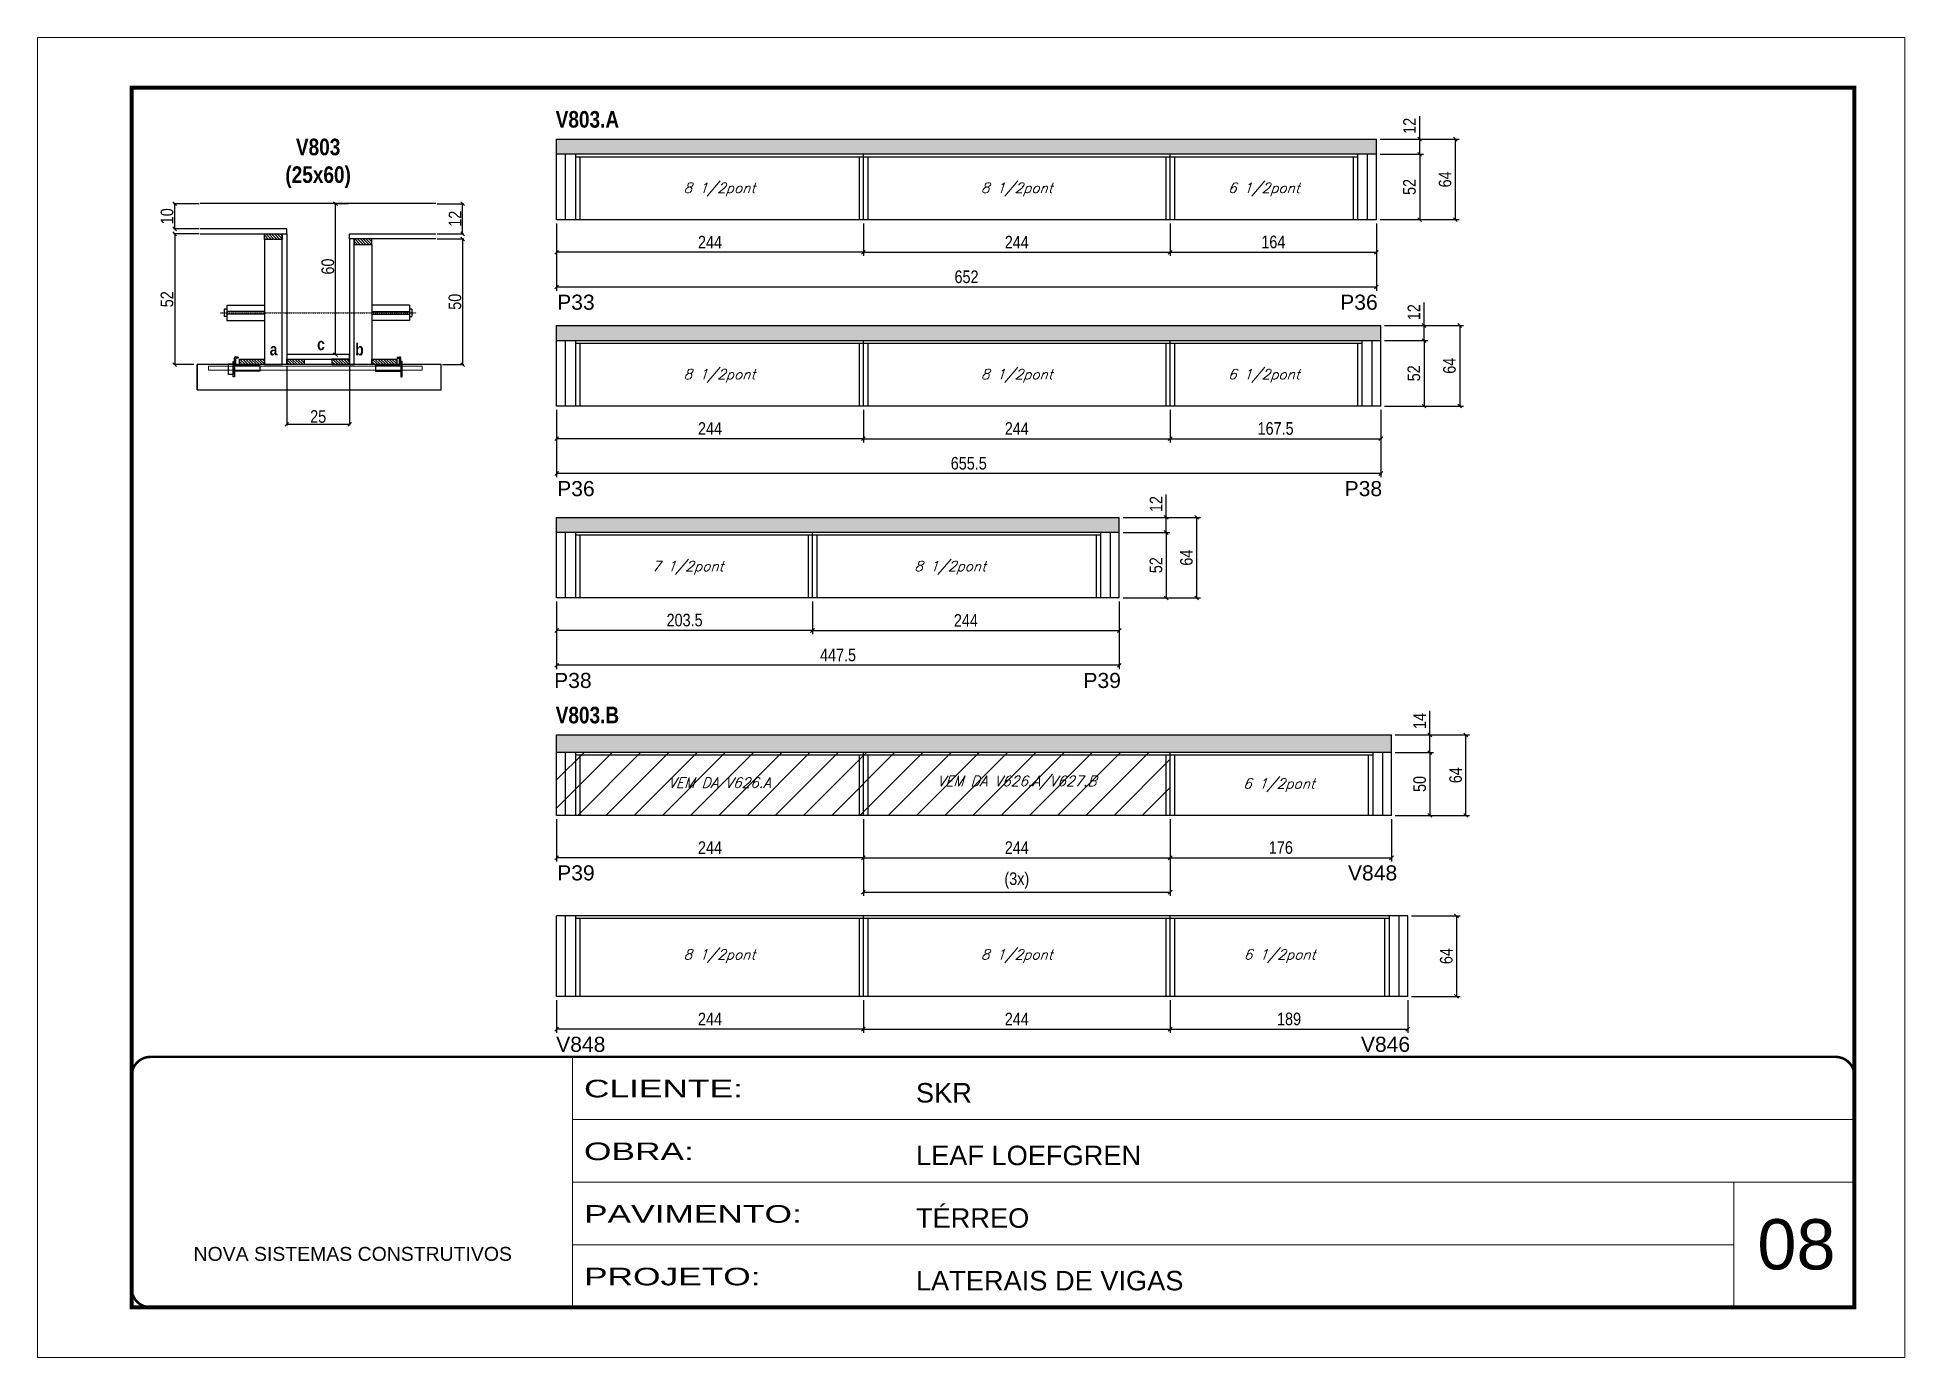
# Model space of a CAD drawing. Extents: x 3309 to 9590, y -2522 to 14608.
# Drawn here: x 8078 to 9563, y 12409 to 13459 of the extents above; entities that cross this region are included whole.
import ezdxf

# ---------------------------------------------------------------- set-up
doc = ezdxf.new("R2010")
doc.units = 0
for name, pattern in [('CONTINUO', [0]), ('DASHED', [0.75, 0.5, -0.25]), ('HIDDEN', [0.375, 0.25, -0.125])]:
    doc.linetypes.add(name, pattern=pattern)
for name, color, linetype in [('5', 5, 'Continuous'), ('barrote', 251, 'Continuous'), ('COTA', 241, 'Continuous'), ('detalhes', 4, 'Continuous'), ('NOMENCLATURA', 7, 'Continuous'), ('Painéis', 200, 'Continuous'), ('presilha', 1, 'Continuous'), ('SARR_2.2x10', 60, 'Continuous'), ('SARR_2.2x7', 40, 'Continuous'), ('SARR_3.5x7', 81, 'Continuous'), ('TENSOR', 3, 'Continuous'), ('texto', 7, 'Continuous')]:
    doc.layers.add(name, color=color, linetype=linetype)
for name, color, linetype, lineweight in [('CARIMBO', 255, 'Continuous', 9), ('CONCRETO', 251, 'Continuous', 25), ('Folhas', 255, 'Continuous', 9), ('Hachura', 251, 'Continuous', 9), ('SARRAFO DE PRESSAO', 251, 'DASHED', 9), ('SCO-___-LAJ', 2, 'Continuous', 0)]:
    doc.layers.add(name, color=color, linetype=linetype, lineweight=lineweight)
doc.styles.add('ARIAL', font='arial.ttf')
doc.styles.add('COTA TECNICA', font='techl___.ttf', dxfattribs={"height": 10})
doc.styles.add('COTA TECNICA 2X', font='techl___.ttf', dxfattribs={"height": 10})
doc.styles.add('Romans', font='romans.shx')
doc.styles.get("Standard").update_dxf_attribs({"font": 'arial.ttf'})
doc.styles.add('TECNICA', font='techb___.ttf', dxfattribs={"height": 10})
doc.styles.add('Tecnologia', font='')
doc.styles.get('Tecnologia').set_extended_font_data('Forgotten Futurist')
doc.dimstyles.new('PAINEL', dxfattribs={"dimtxt": 10, "dimasz": 3, "dimexe": 3, "dimexo": 3, "dimgap": 3, "dimtad": 1, "dimdec": 1, "dimzin": 12, "dimdsep": 46, "dimtxsty": 'COTA TECNICA', "dimblk1": 'OBLIQUE', "dimblk2": 'OBLIQUE', "dimsah": 1, "dimcen": 0.9, "dimclrd": 4, "dimclre": 4, "dimclrt": 240, "dimadec": 1, "dimazin": 3, "dimtfac": 1, "dimtdec": 1, "dimtmove": 0, "dimatfit": 3, "dimfxl": 1, "dimtolj": 1, "dimtzin": 12, "dimarcsym": 0})
doc.dimstyles.new('SECAO', dxfattribs={"dimscale": 0.333333, "dimtxt": 5, "dimasz": 9, "dimexe": 3, "dimexo": 3, "dimgap": 3, "dimtad": 1, "dimdec": 1, "dimlfac": 0.5, "dimzin": 12, "dimdsep": 46, "dimtxsty": 'COTA TECNICA 2X', "dimblk1": 'OBLIQUE', "dimblk2": 'OBLIQUE', "dimsah": 1, "dimcen": 0.9, "dimclrd": 4, "dimclre": 4, "dimclrt": 240, "dimadec": 1, "dimazin": 3, "dimtfac": 1, "dimtdec": 1, "dimtmove": 0, "dimatfit": 3, "dimfxl": 1, "dimtolj": 1, "dimtzin": 12, "dimarcsym": 0})

msp = doc.modelspace()

# ---------------------------------------------------------------- texts
at = {"layer": '5', "linetype": 'Continuous'}
for s, p in [('P33', (8491.26, 13242.65, 0)), ('P36', (9113.99, 13242.65, 0)), ('P36', (8491.26, 13094.42, 0)), ('P38', (9117.49, 13094.42, 0)), ('P38', (8488.85, 12941.85, 0)), ('P39', (8909.76, 12941.85, 0)), ('P39', (8491.26, 12788.82)), ('V848', (9120.16, 12788.82)), ('V848', (8490.47, 12652.49, 0)), ('V846', (9130.43, 12652.49, 0))]:
    msp.add_text(s, height=12, rotation=0.00004, dxfattribs=at).set_placement(p)
at = {"layer": 'CARIMBO', "style": 'ARIAL'}
msp.add_text('08', height=40, dxfattribs=at).set_placement((9445.73, 12479.43))
at = {"layer": 'detalhes', "style": 'TECNICA'}
for s, p in [('c', (8300.34, 13210.49)), ('a', (8262.68, 13206.38)), ('b', (8330.65, 13206.37))]:
    msp.add_text(s, height=9.6, dxfattribs=at).set_placement(p)
at = {"layer": 'NOMENCLATURA', "style": 'TECNICA'}
for s, p in [('V803.A', (8490.09, 13387.48, 0)), ('V803.B', (8490.09, 12913.73, 0))]:
    msp.add_text(s, height=13.2, dxfattribs=at).set_placement(p)
at = {"layer": 'NOMENCLATURA', "insert": (8301.15, 13378.71), "char_height": 13.2, "attachment_point": 2, "style": 'TECNICA'}
msp.add_mtext_dynamic_manual_height_columns('V803\\P(25x60)', width=300.2766, gutter_width=1, heights=[0], dxfattribs=at)
at = {"layer": 'texto', "color": 2, "char_height": 8, "attachment_point": 5, "style": 'Romans'}
for s, insert in [('{\\Q19;\\C256;8 1/2pont}', (8620.31, 13338.29, 0)), ('{\\Q19;\\C256;8 1/2pont}', (8856.81, 13338.29, 0)), ('{\\Q19;\\C256;6 1/2pont}', (9053.31, 13338.29, 0)), ('{\\Q19;\\C256;8 1/2pont}', (8620.31, 13190.05, 0)), ('{\\Q19;\\C256;8 1/2pont}', (8856.81, 13190.05, 0)), ('{\\Q19;\\C256;6 1/2pont}', (9053.31, 13190.05, 0)), ('{\\Q19;\\C256;7 1/2pont}', (8595.03, 13037.49, 0)), ('{\\Q19;\\C256;8 1/2pont}', (8803.78, 13037.49, 0)), ('{\\Q19;\\C256;VEM DA V626.A}', (8620.31, 12866.55, 0)), ('{\\Q19;\\C256;VEM DA V626.A/V627.B}', (8856.81, 12866.55, 0)), ('{\\Q19;\\C256;6 1/2pont}', (9065.31, 12864.55, 0)), ('{\\Q19;\\C256;8 1/2pont}', (8620.31, 12728.63, 0)), ('{\\Q19;\\C256;8 1/2pont}', (8856.81, 12728.63, 0)), ('{\\Q19;\\C256;6 1/2pont}', (9065.81, 12728.63, 0))]:
    msp.add_mtext(s, dxfattribs=dict(at, insert=insert))

# ---------------------------------------------------------------- blocks, each defined once
blk = doc.blocks.new('9999999999')
at = {"color": 30, "linetype": 'CONTINUO'}
for p, q in [((98564.6, 34230.2), (98564.6, 34429.4)), ((98564.6, 34379.6), (99584, 34379.6)), ((98564.6, 34329.8), (99488, 34329.8)), ((99584, 34329.8), (99488, 34329.8)), ((99488, 34329.8), (99488, 34230.2)), ((98564.6, 34280), (99488, 34280))]:
    blk.add_line(p, q, dxfattribs=at)
at = {"color": 30, "linetype": 'CONTINUO', "const_width": 2}
blk.add_lwpolyline([(99584, 34230.2), (99584, 34414.4, 0.414214), (99569, 34429.4), (98229, 34429.4, 0.414214), (98214, 34414.4), (98214, 34245.2, 0.414214), (98229, 34230.2), (99584, 34230.2)], format="xyb", dxfattribs=at)
at = {"layer": 'Folhas'}
blk.add_lwpolyline([(98139, 34190.2), (99624, 34190.2), (99624, 35240.2), (98139, 35240.2)], close=True, dxfattribs=at)
at = {"layer": 'Folhas', "color": 30, "const_width": 3}
blk.add_lwpolyline([(98214, 34230.2), (99584, 34230.2), (99584, 35200.2), (98214, 35200.2)], close=True, dxfattribs=at)
at = {"color": 7, "linetype": 'Continuous', "ltscale": 5, "style": 'ARIAL'}
for s, height, p in [('SKR', 15.48, (98837.7, 34393.1)), ('LEAF LOEFGREN', 15.483, (98837.7, 34343.3)), ('TÉRREO', 15.48, (98837.7, 34293.5)), ('NOVA SISTEMAS CONSTRUTIVOS', 11.059, (98263.2, 34267.2)), ('LATERAIS DE VIGAS', 15.483, (98837.7, 34243.7))]:
    blk.add_text(s, height=height, dxfattribs=at).set_placement(p)
at = {"layer": 'Folhas', "color": 7, "style": 'Tecnologia', "width": 1.5}
for s, p in [('CLIENTE:', (98573.7, 34397.2)), ('OBRA:', (98573.7, 34347.3)), ('PAVIMENTO:', (98573.7, 34297.5)), ('PROJETO:', (98573.7, 34247.7))]:
    blk.add_text(s, height=14, dxfattribs=at).set_placement(p)
blk = doc.blocks.new('_Oblique')
at = {"color": 0, "linetype": 'ByBlock', "lineweight": -2}
blk.add_line((-0.5, -0.5), (0.5, 0.5), dxfattribs=at)
blk = doc.blocks.new('*D1483')
at = {"layer": 'COTA', "color": 4, "lineweight": -2, "transparency": 16777216}
for p, q in [((8276.2, 13198), (8276.2, 13150.5)), ((8326.2, 13198), (8326.2, 13150.5)), ((8326.2, 13151.5), (8276.2, 13151.5))]:
    blk.add_line(p, q, dxfattribs=at)
at = {"layer": 'Defpoints', "color": 0, "transparency": 16777216}
for p in [(8276.2, 13199), (8326.2, 13199), (8276.2, 13151.5)]:
    blk.add_point(p, dxfattribs=at)
at = {"layer": 'COTA', "color": 4, "lineweight": -2, "transparency": 16777216, "xscale": 3, "yscale": 3, "zscale": 3, "rotation": 180}
blk.add_blockref('_Oblique', (8276.2, 13151.5), dxfattribs=at)
at = {"layer": 'COTA', "color": 4, "lineweight": -2, "transparency": 16777216, "xscale": 3, "yscale": 3, "zscale": 3}
blk.add_blockref('_Oblique', (8326.2, 13151.5), dxfattribs=at)
at = {"layer": 'COTA', "color": 240, "transparency": 16777216, "insert": (8301.2, 13157.7), "char_height": 10, "attachment_point": 5, "style": 'COTA TECNICA 2X'}
blk.add_mtext('\\A1;25', dxfattribs=at)
blk = doc.blocks.new('PRESILHA METÁLICA 1')
at = {"layer": 'presilha'}
for p, q in [((0, 13), (6, 13)), ((0, 13), (0, 0)), ((6, 0), (0, 0)), ((6, 15.5), (7.5, 15.5)), ((6, -2.5), (6, 15.5)), ((6, 13), (6, 0)), ((7.5, 10.6), (7.5, 19.9)), ((7.5, 15.5), (7.5, -2.5)), ((37.5, 4.1), (7.5, 4.1)), ((12, 21), (8.6, 21)), ((9, 11.6), (9, 18.9)), ((12, 19.5), (9.6, 19.5)), ((37.5, 11), (9.6, 11)), ((12, 21), (12, 19.5)), ((37.5, 11), (37.5, 4.1)), ((7.5, -2.5), (6, -2.5))]:
    blk.add_line(p, q, dxfattribs=at)
for centre, radius, start, end in [((8.6, 19.9), 1.14, 90, 180), ((9.6, 18.9), 0.57, 90, 180), ((9.6, 11.6), 0.57, 180, 270)]:
    blk.add_arc(centre, radius, start, end, dxfattribs=at)
blk = doc.blocks.new('PRESILHA METÁLICA 2')
at = {"layer": 'presilha'}
for p, q in [((-5.2, 23.5), (-5.2, 22)), ((-5.2, 23.5), (-1.9, 23.5)), ((-0.8, 14.6), (-0.8, 22.4)), ((-30.8, 13.5), (-30.8, 6.6)), ((-30.8, 13.5), (-2.8, 13.5)), ((-30.8, 6.6), (-0.8, 6.6)), ((-5.2, 22), (-2.8, 22)), ((-2.2, 14.1), (-2.2, 21.4)), ((0.8, 18), (-0.8, 18)), ((-0.8, 18), (-0.8, 0)), ((-0.8, 0), (0.8, 0)), ((0.8, 0), (0.8, 18))]:
    blk.add_line(p, q, dxfattribs=at)
for centre, radius, start, end in [((-1.9, 22.4), 1.14, 0, 90), ((-2.8, 21.4), 0.57, 0, 90), ((-2.8, 14.1), 0.57, 270, 0)]:
    blk.add_arc(centre, radius, start, end, dxfattribs=at)
blk = doc.blocks.new('*D1484')
at = {"layer": 'COTA', "color": 4, "lineweight": -2, "transparency": 16777216}
for p, q in [((8206.5, 13303), (8186.1, 13303)), ((8187.1, 13303), (8187.1, 13199)), ((8202.3, 13199), (8186.1, 13199))]:
    blk.add_line(p, q, dxfattribs=at)
at = {"layer": 'Defpoints', "color": 0, "transparency": 16777216}
for p in [(8207.5, 13303), (8187.1, 13199), (8203.3, 13199)]:
    blk.add_point(p, dxfattribs=at)
at = {"layer": 'COTA', "color": 4, "lineweight": -2, "transparency": 16777216, "xscale": 3, "yscale": 3, "zscale": 3}
for p, rotation in [((8187.1, 13303), 90), ((8187.1, 13199), 270)]:
    blk.add_blockref('_Oblique', p, dxfattribs=dict(at, rotation=rotation))
at = {"layer": 'COTA', "color": 240, "transparency": 16777216, "insert": (8181, 13251), "char_height": 10, "attachment_point": 5, "rotation": 90, "style": 'COTA TECNICA 2X'}
blk.add_mtext('\\A1;52', dxfattribs=at)
blk = doc.blocks.new('*D1485')
at = {"layer": 'COTA', "color": 4, "lineweight": -2, "transparency": 16777216}
for p, q in [((8395.8, 13299), (8417.1, 13299)), ((8416.1, 13299), (8416.1, 13199)), ((8400, 13199), (8417.1, 13199))]:
    blk.add_line(p, q, dxfattribs=at)
at = {"layer": 'Defpoints', "color": 0, "transparency": 16777216}
for p in [(8394.8, 13299), (8399, 13199), (8416.1, 13199)]:
    blk.add_point(p, dxfattribs=at)
at = {"layer": 'COTA', "color": 4, "lineweight": -2, "transparency": 16777216, "xscale": 3, "yscale": 3, "zscale": 3}
for p, rotation in [((8416.1, 13299), 90), ((8416.1, 13199), 270)]:
    blk.add_blockref('_Oblique', p, dxfattribs=dict(at, rotation=rotation))
at = {"layer": 'COTA', "color": 240, "transparency": 16777216, "insert": (8410, 13249), "char_height": 10, "attachment_point": 5, "rotation": 90, "style": 'COTA TECNICA 2X'}
blk.add_mtext('\\A1;50', dxfattribs=at)
blk = doc.blocks.new('*D1486')
at = {"layer": 'COTA', "color": 4, "lineweight": -2, "transparency": 16777216}
for p, q in [((8325.2, 13327), (8314, 13327)), ((8315, 13207), (8315, 13327)), ((8325.2, 13207), (8314, 13207))]:
    blk.add_line(p, q, dxfattribs=at)
at = {"layer": 'Defpoints', "color": 0, "transparency": 16777216}
for p in [(8315, 13327), (8326.2, 13327), (8326.2, 13207)]:
    blk.add_point(p, dxfattribs=at)
at = {"layer": 'COTA', "color": 4, "lineweight": -2, "transparency": 16777216, "xscale": 3, "yscale": 3, "zscale": 3}
for p, rotation in [((8315, 13327), 90), ((8315, 13207), 270)]:
    blk.add_blockref('_Oblique', p, dxfattribs=dict(at, rotation=rotation))
at = {"layer": 'COTA', "color": 240, "transparency": 16777216, "insert": (8308.9, 13277), "char_height": 10, "attachment_point": 5, "rotation": 90, "style": 'COTA TECNICA 2X'}
blk.add_mtext('\\A1;60', dxfattribs=at)
blk = doc.blocks.new('*D1487')
at = {"layer": 'COTA', "color": 4, "lineweight": -2, "transparency": 16777216}
for p, q in [((8395.8, 13327), (8417.1, 13327)), ((8416.1, 13303), (8416.1, 13327)), ((8395.8, 13303), (8417.1, 13303))]:
    blk.add_line(p, q, dxfattribs=at)
at = {"layer": 'Defpoints', "color": 0, "transparency": 16777216}
for p in [(8394.8, 13327), (8416.1, 13327), (8394.8, 13303)]:
    blk.add_point(p, dxfattribs=at)
at = {"layer": 'COTA', "color": 4, "lineweight": -2, "transparency": 16777216, "xscale": 3, "yscale": 3, "zscale": 3}
for p, rotation in [((8416.1, 13327), 90), ((8416.1, 13303), 270)]:
    blk.add_blockref('_Oblique', p, dxfattribs=dict(at, rotation=rotation))
at = {"layer": 'COTA', "color": 240, "transparency": 16777216, "insert": (8410, 13315), "char_height": 10, "attachment_point": 5, "rotation": 90, "style": 'COTA TECNICA 2X'}
blk.add_mtext('\\A1;12', dxfattribs=at)
blk = doc.blocks.new('*D1488')
at = {"layer": 'COTA', "color": 4, "lineweight": -2, "transparency": 16777216}
for p, q in [((8206.5, 13327), (8186.1, 13327)), ((8187.1, 13307), (8187.1, 13327)), ((8206.5, 13307), (8186.1, 13307))]:
    blk.add_line(p, q, dxfattribs=at)
at = {"layer": 'Defpoints', "color": 0, "transparency": 16777216}
for p in [(8187.1, 13327), (8207.5, 13327), (8207.5, 13307)]:
    blk.add_point(p, dxfattribs=at)
at = {"layer": 'COTA', "color": 4, "lineweight": -2, "transparency": 16777216, "xscale": 3, "yscale": 3, "zscale": 3}
for p, rotation in [((8187.1, 13327), 90), ((8187.1, 13307), 270)]:
    blk.add_blockref('_Oblique', p, dxfattribs=dict(at, rotation=rotation))
at = {"layer": 'COTA', "color": 240, "transparency": 16777216, "insert": (8181, 13317), "char_height": 10, "attachment_point": 5, "rotation": 90, "style": 'COTA TECNICA 2X'}
blk.add_mtext('\\A1;10', dxfattribs=at)
blk = doc.blocks.new('*D1489')
at = {"layer": 'COTA', "color": 4, "linetype": 'ByBlock', "lineweight": -2, "transparency": 16777216}
for p, q in [((8490.8, 13311.3), (8490.8, 13285.4)), ((8734.8, 13311.3), (8734.8, 13285.4)), ((8734.8, 13288.4), (8490.8, 13288.4))]:
    blk.add_line(p, q, dxfattribs=at)
at = {"layer": 'Defpoints', "color": 0, "linetype": 'ByBlock', "transparency": 16777216}
for p in [(8490.8, 13314.3), (8734.8, 13314.3), (8490.8, 13288.4)]:
    blk.add_point(p, dxfattribs=at)
at = {"layer": 'COTA', "color": 4, "linetype": 'ByBlock', "lineweight": -2, "transparency": 16777216, "xscale": 3, "yscale": 3, "zscale": 3, "rotation": 180}
blk.add_blockref('_Oblique', (8490.8, 13288.4), dxfattribs=at)
at = {"layer": 'COTA', "color": 4, "linetype": 'ByBlock', "lineweight": -2, "transparency": 16777216, "xscale": 3, "yscale": 3, "zscale": 3}
blk.add_blockref('_Oblique', (8734.8, 13288.4), dxfattribs=at)
at = {"layer": 'COTA', "color": 240, "linetype": 'ByBlock', "transparency": 16777216, "insert": (8612.8, 13296.4), "char_height": 10, "attachment_point": 5, "style": 'COTA TECNICA'}
blk.add_mtext('\\A1;244', dxfattribs=at)
blk = doc.blocks.new('*D1492')
at = {"layer": 'COTA', "color": 4, "linetype": 'ByBlock', "lineweight": -2, "transparency": 16777216}
for p, q in [((8490.8, 13311.3), (8490.8, 13257.7)), ((9142.8, 13311.3), (9142.8, 13257.7)), ((9142.8, 13260.7), (8490.8, 13260.7))]:
    blk.add_line(p, q, dxfattribs=at)
at = {"layer": 'Defpoints', "color": 0, "linetype": 'ByBlock', "transparency": 16777216}
for p in [(8490.8, 13314.3), (9142.8, 13314.3), (8490.8, 13260.7)]:
    blk.add_point(p, dxfattribs=at)
at = {"layer": 'COTA', "color": 4, "linetype": 'ByBlock', "lineweight": -2, "transparency": 16777216, "xscale": 3, "yscale": 3, "zscale": 3, "rotation": 180}
blk.add_blockref('_Oblique', (8490.8, 13260.7), dxfattribs=at)
at = {"layer": 'COTA', "color": 4, "linetype": 'ByBlock', "lineweight": -2, "transparency": 16777216, "xscale": 3, "yscale": 3, "zscale": 3}
blk.add_blockref('_Oblique', (9142.8, 13260.7), dxfattribs=at)
at = {"layer": 'COTA', "color": 240, "linetype": 'ByBlock', "transparency": 16777216, "insert": (8816.8, 13268.8), "char_height": 10, "attachment_point": 5, "style": 'COTA TECNICA'}
blk.add_mtext('\\A1;652', dxfattribs=at)
blk = doc.blocks.new('*D1490')
at = {"layer": 'COTA', "color": 4, "lineweight": -2, "transparency": 16777216}
for p, q in [((8734.8, 13311.3), (8734.8, 13285.4)), ((8978.8, 13311.3), (8978.8, 13285.4)), ((8734.8, 13288.4), (8978.8, 13288.4))]:
    blk.add_line(p, q, dxfattribs=at)
at = {"layer": 'Defpoints', "color": 0, "transparency": 16777216}
for p in [(8734.8, 13314.3, 0), (8978.8, 13314.3, 0), (8978.8, 13288.4)]:
    blk.add_point(p, dxfattribs=at)
at = {"layer": 'COTA', "color": 4, "lineweight": -2, "transparency": 16777216, "xscale": 3, "yscale": 3, "zscale": 3, "rotation": 180}
blk.add_blockref('_Oblique', (8734.8, 13288.4), dxfattribs=at)
at = {"layer": 'COTA', "color": 4, "lineweight": -2, "transparency": 16777216, "xscale": 3, "yscale": 3, "zscale": 3}
blk.add_blockref('_Oblique', (8978.8, 13288.4), dxfattribs=at)
at = {"layer": 'COTA', "color": 240, "transparency": 16777216, "insert": (8856.8, 13296.4), "char_height": 10, "attachment_point": 5, "style": 'COTA TECNICA'}
blk.add_mtext('\\A1;244', dxfattribs=at)
blk = doc.blocks.new('*D1491')
at = {"layer": 'COTA', "color": 4, "lineweight": -2, "transparency": 16777216}
for p, q in [((9145.8, 13378.3), (9208.5, 13378.3)), ((9205.5, 13378.3), (9205.5, 13314.3)), ((9145.8, 13314.3), (9208.5, 13314.3))]:
    blk.add_line(p, q, dxfattribs=at)
at = {"layer": 'Defpoints', "color": 0, "transparency": 16777216}
for p in [(9142.8, 13378.3, 0), (9142.8, 13314.3, 0), (9205.5, 13314.3)]:
    blk.add_point(p, dxfattribs=at)
at = {"layer": 'COTA', "color": 4, "lineweight": -2, "transparency": 16777216, "xscale": 3, "yscale": 3, "zscale": 3}
for p, rotation in [((9205.5, 13378.3), 90), ((9205.5, 13314.3), 270)]:
    blk.add_blockref('_Oblique', p, dxfattribs=dict(at, rotation=rotation))
at = {"layer": 'COTA', "color": 240, "transparency": 16777216, "insert": (9197.4, 13346.3), "char_height": 10, "attachment_point": 5, "rotation": 90, "style": 'COTA TECNICA'}
blk.add_mtext('\\A1;64', dxfattribs=at)
blk = doc.blocks.new('*D1493')
at = {"layer": 'COTA', "color": 4, "lineweight": -2, "transparency": 16777216}
for p, q in [((8978.8, 13311.3), (8978.8, 13285.4)), ((9142.8, 13311.3), (9142.8, 13285.4)), ((8978.8, 13288.4), (9142.8, 13288.4))]:
    blk.add_line(p, q, dxfattribs=at)
at = {"layer": 'Defpoints', "color": 0, "transparency": 16777216}
for p in [(8978.8, 13314.3, 0), (9142.8, 13314.3, 0), (9142.8, 13288.4)]:
    blk.add_point(p, dxfattribs=at)
at = {"layer": 'COTA', "color": 4, "lineweight": -2, "transparency": 16777216, "xscale": 3, "yscale": 3, "zscale": 3, "rotation": 180}
blk.add_blockref('_Oblique', (8978.8, 13288.4), dxfattribs=at)
at = {"layer": 'COTA', "color": 4, "lineweight": -2, "transparency": 16777216, "xscale": 3, "yscale": 3, "zscale": 3}
blk.add_blockref('_Oblique', (9142.8, 13288.4), dxfattribs=at)
at = {"layer": 'COTA', "color": 240, "transparency": 16777216, "insert": (9060.8, 13296.5), "char_height": 10, "attachment_point": 5, "style": 'COTA TECNICA'}
blk.add_mtext('\\A1;164', dxfattribs=at)
blk = doc.blocks.new('*D1494')
at = {"layer": 'COTA', "color": 4, "lineweight": -2, "transparency": 16777216}
for p, q in [((9145.8, 13366.3), (9180.2, 13366.3)), ((9177.2, 13366.3), (9177.2, 13314.3)), ((9145.8, 13314.3), (9180.2, 13314.3))]:
    blk.add_line(p, q, dxfattribs=at)
at = {"layer": 'Defpoints', "color": 0, "transparency": 16777216}
for p in [(9142.8, 13366.3, 0), (9142.8, 13314.3, 0), (9177.2, 13314.3)]:
    blk.add_point(p, dxfattribs=at)
at = {"layer": 'COTA', "color": 4, "lineweight": -2, "transparency": 16777216, "xscale": 3, "yscale": 3, "zscale": 3}
for p, rotation in [((9177.2, 13366.3), 90), ((9177.2, 13314.3), 270)]:
    blk.add_blockref('_Oblique', p, dxfattribs=dict(at, rotation=rotation))
at = {"layer": 'COTA', "color": 240, "transparency": 16777216, "insert": (9169.1, 13340.3), "char_height": 10, "attachment_point": 5, "rotation": 90, "style": 'COTA TECNICA'}
blk.add_mtext('\\A1;52', dxfattribs=at)
blk = doc.blocks.new('*D1495')
at = {"layer": 'COTA', "color": 4, "lineweight": -2, "transparency": 16777216}
for p, q in [((9177.2, 13378.3), (9177.2, 13396.6)), ((9145.8, 13378.3), (9180.2, 13378.3)), ((9145.8, 13366.3), (9180.2, 13366.3)), ((9177.2, 13366.3), (9177.2, 13378.3))]:
    blk.add_line(p, q, dxfattribs=at)
at = {"layer": 'Defpoints', "color": 0, "transparency": 16777216}
for p in [(9142.8, 13378.3, 0), (9142.8, 13366.3, 0), (9177.2, 13378.3)]:
    blk.add_point(p, dxfattribs=at)
at = {"layer": 'COTA', "color": 4, "lineweight": -2, "transparency": 16777216, "xscale": 3, "yscale": 3, "zscale": 3}
for p, rotation in [((9177.2, 13378.3), 90), ((9177.2, 13366.3), 270)]:
    blk.add_blockref('_Oblique', p, dxfattribs=dict(at, rotation=rotation))
at = {"layer": 'COTA', "color": 240, "transparency": 16777216, "insert": (9169.1, 13388.9), "char_height": 10, "attachment_point": 5, "rotation": 90, "style": 'COTA TECNICA'}
blk.add_mtext('\\A1;12', dxfattribs=at)
blk = doc.blocks.new('*D1496')
at = {"layer": 'COTA', "color": 4, "linetype": 'ByBlock', "lineweight": -2, "transparency": 16777216}
for p, q in [((8490.8, 13163.1), (8490.8, 13137.1)), ((8734.8, 13163.1), (8734.8, 13137.1)), ((8734.8, 13140.1), (8490.8, 13140.1))]:
    blk.add_line(p, q, dxfattribs=at)
at = {"layer": 'Defpoints', "color": 0, "linetype": 'ByBlock', "transparency": 16777216}
for p in [(8490.8, 13166.1), (8734.8, 13166.1), (8490.8, 13140.1)]:
    blk.add_point(p, dxfattribs=at)
at = {"layer": 'COTA', "color": 4, "linetype": 'ByBlock', "lineweight": -2, "transparency": 16777216, "xscale": 3, "yscale": 3, "zscale": 3, "rotation": 180}
blk.add_blockref('_Oblique', (8490.8, 13140.1), dxfattribs=at)
at = {"layer": 'COTA', "color": 4, "linetype": 'ByBlock', "lineweight": -2, "transparency": 16777216, "xscale": 3, "yscale": 3, "zscale": 3}
blk.add_blockref('_Oblique', (8734.8, 13140.1), dxfattribs=at)
at = {"layer": 'COTA', "color": 240, "linetype": 'ByBlock', "transparency": 16777216, "insert": (8612.8, 13148.2), "char_height": 10, "attachment_point": 5, "style": 'COTA TECNICA'}
blk.add_mtext('\\A1;244', dxfattribs=at)
blk = doc.blocks.new('*D1499')
at = {"layer": 'COTA', "color": 4, "linetype": 'ByBlock', "lineweight": -2, "transparency": 16777216}
for p, q in [((8490.8, 13163.1), (8490.8, 13109.4)), ((9146.3, 13163.1), (9146.3, 13109.4)), ((9146.3, 13112.4), (8490.8, 13112.4))]:
    blk.add_line(p, q, dxfattribs=at)
at = {"layer": 'Defpoints', "color": 0, "linetype": 'ByBlock', "transparency": 16777216}
for p in [(8490.8, 13166.1), (9146.3, 13166.1), (8490.8, 13112.4)]:
    blk.add_point(p, dxfattribs=at)
at = {"layer": 'COTA', "color": 4, "linetype": 'ByBlock', "lineweight": -2, "transparency": 16777216, "xscale": 3, "yscale": 3, "zscale": 3, "rotation": 180}
blk.add_blockref('_Oblique', (8490.8, 13112.4), dxfattribs=at)
at = {"layer": 'COTA', "color": 4, "linetype": 'ByBlock', "lineweight": -2, "transparency": 16777216, "xscale": 3, "yscale": 3, "zscale": 3}
blk.add_blockref('_Oblique', (9146.3, 13112.4), dxfattribs=at)
at = {"layer": 'COTA', "color": 240, "linetype": 'ByBlock', "transparency": 16777216, "insert": (8818.6, 13120.5), "char_height": 10, "attachment_point": 5, "style": 'COTA TECNICA'}
blk.add_mtext('\\A1;655.5', dxfattribs=at)
blk = doc.blocks.new('*D1497')
at = {"layer": 'COTA', "color": 4, "lineweight": -2, "transparency": 16777216}
for p, q in [((8734.8, 13163.1), (8734.8, 13137.1)), ((8978.8, 13163.1), (8978.8, 13137.1)), ((8734.8, 13140.1), (8978.8, 13140.1))]:
    blk.add_line(p, q, dxfattribs=at)
at = {"layer": 'Defpoints', "color": 0, "transparency": 16777216}
for p in [(8734.8, 13166.1, 0), (8978.8, 13166.1, 0), (8978.8, 13140.1)]:
    blk.add_point(p, dxfattribs=at)
at = {"layer": 'COTA', "color": 4, "lineweight": -2, "transparency": 16777216, "xscale": 3, "yscale": 3, "zscale": 3, "rotation": 180}
blk.add_blockref('_Oblique', (8734.8, 13140.1), dxfattribs=at)
at = {"layer": 'COTA', "color": 4, "lineweight": -2, "transparency": 16777216, "xscale": 3, "yscale": 3, "zscale": 3}
blk.add_blockref('_Oblique', (8978.8, 13140.1), dxfattribs=at)
at = {"layer": 'COTA', "color": 240, "transparency": 16777216, "insert": (8856.8, 13148.2), "char_height": 10, "attachment_point": 5, "style": 'COTA TECNICA'}
blk.add_mtext('\\A1;244', dxfattribs=at)
blk = doc.blocks.new('*D1498')
at = {"layer": 'COTA', "color": 4, "lineweight": -2, "transparency": 16777216}
for p, q in [((9149.3, 13230.1), (9212, 13230.1)), ((9209, 13230.1), (9209, 13166.1)), ((9149.3, 13166.1), (9212, 13166.1))]:
    blk.add_line(p, q, dxfattribs=at)
at = {"layer": 'Defpoints', "color": 0, "transparency": 16777216}
for p in [(9146.3, 13230.1, 0), (9146.3, 13166.1, 0), (9209, 13166.1)]:
    blk.add_point(p, dxfattribs=at)
at = {"layer": 'COTA', "color": 4, "lineweight": -2, "transparency": 16777216, "xscale": 3, "yscale": 3, "zscale": 3}
for p, rotation in [((9209, 13230.1), 90), ((9209, 13166.1), 270)]:
    blk.add_blockref('_Oblique', p, dxfattribs=dict(at, rotation=rotation))
at = {"layer": 'COTA', "color": 240, "transparency": 16777216, "insert": (9200.9, 13198.1), "char_height": 10, "attachment_point": 5, "rotation": 90, "style": 'COTA TECNICA'}
blk.add_mtext('\\A1;64', dxfattribs=at)
blk = doc.blocks.new('*D1500')
at = {"layer": 'COTA', "color": 4, "lineweight": -2, "transparency": 16777216}
for p, q in [((8978.8, 13163.1), (8978.8, 13137.1)), ((9146.3, 13163.1), (9146.3, 13137.1)), ((8978.8, 13140.1), (9146.3, 13140.1))]:
    blk.add_line(p, q, dxfattribs=at)
at = {"layer": 'Defpoints', "color": 0, "transparency": 16777216}
for p in [(8978.8, 13166.1, 0), (9146.3, 13166.1, 0), (9146.3, 13140.1)]:
    blk.add_point(p, dxfattribs=at)
at = {"layer": 'COTA', "color": 4, "lineweight": -2, "transparency": 16777216, "xscale": 3, "yscale": 3, "zscale": 3, "rotation": 180}
blk.add_blockref('_Oblique', (8978.8, 13140.1), dxfattribs=at)
at = {"layer": 'COTA', "color": 4, "lineweight": -2, "transparency": 16777216, "xscale": 3, "yscale": 3, "zscale": 3}
blk.add_blockref('_Oblique', (9146.3, 13140.1), dxfattribs=at)
at = {"layer": 'COTA', "color": 240, "transparency": 16777216, "insert": (9062.6, 13148.2), "char_height": 10, "attachment_point": 5, "style": 'COTA TECNICA'}
blk.add_mtext('\\A1;167.5', dxfattribs=at)
blk = doc.blocks.new('*D1501')
at = {"layer": 'COTA', "color": 4, "lineweight": -2, "transparency": 16777216}
for p, q in [((9149.3, 13218.1), (9183.7, 13218.1)), ((9180.7, 13218.1), (9180.7, 13166.1)), ((9149.3, 13166.1), (9183.7, 13166.1))]:
    blk.add_line(p, q, dxfattribs=at)
at = {"layer": 'Defpoints', "color": 0, "transparency": 16777216}
for p in [(9146.3, 13218.1, 0), (9146.3, 13166.1, 0), (9180.7, 13166.1)]:
    blk.add_point(p, dxfattribs=at)
at = {"layer": 'COTA', "color": 4, "lineweight": -2, "transparency": 16777216, "xscale": 3, "yscale": 3, "zscale": 3}
for p, rotation in [((9180.7, 13218.1), 90), ((9180.7, 13166.1), 270)]:
    blk.add_blockref('_Oblique', p, dxfattribs=dict(at, rotation=rotation))
at = {"layer": 'COTA', "color": 240, "transparency": 16777216, "insert": (9172.6, 13192.1), "char_height": 10, "attachment_point": 5, "rotation": 90, "style": 'COTA TECNICA'}
blk.add_mtext('\\A1;52', dxfattribs=at)
blk = doc.blocks.new('*D1502')
at = {"layer": 'COTA', "color": 4, "lineweight": -2, "transparency": 16777216}
for p, q in [((9180.7, 13230.1), (9180.7, 13248.4)), ((9149.3, 13230.1), (9183.7, 13230.1)), ((9149.3, 13218.1), (9183.7, 13218.1)), ((9180.7, 13218.1), (9180.7, 13230.1))]:
    blk.add_line(p, q, dxfattribs=at)
at = {"layer": 'Defpoints', "color": 0, "transparency": 16777216}
for p in [(9146.3, 13230.1, 0), (9146.3, 13218.1, 0), (9180.7, 13230.1)]:
    blk.add_point(p, dxfattribs=at)
at = {"layer": 'COTA', "color": 4, "lineweight": -2, "transparency": 16777216, "xscale": 3, "yscale": 3, "zscale": 3}
for p, rotation in [((9180.7, 13230.1), 90), ((9180.7, 13218.1), 270)]:
    blk.add_blockref('_Oblique', p, dxfattribs=dict(at, rotation=rotation))
at = {"layer": 'COTA', "color": 240, "transparency": 16777216, "insert": (9172.6, 13240.7), "char_height": 10, "attachment_point": 5, "rotation": 90, "style": 'COTA TECNICA'}
blk.add_mtext('\\A1;12', dxfattribs=at)
blk = doc.blocks.new('*D1503')
at = {"layer": 'COTA', "color": 4, "linetype": 'ByBlock', "lineweight": -2, "transparency": 16777216}
for p, q in [((8490.8, 13010.5), (8490.8, 12984.6)), ((8694.3, 13010.5), (8694.3, 12984.6)), ((8694.3, 12987.6), (8490.8, 12987.6))]:
    blk.add_line(p, q, dxfattribs=at)
at = {"layer": 'Defpoints', "color": 0, "linetype": 'ByBlock', "transparency": 16777216}
for p in [(8490.8, 13013.5), (8694.3, 13013.5), (8490.8, 12987.6)]:
    blk.add_point(p, dxfattribs=at)
at = {"layer": 'COTA', "color": 4, "linetype": 'ByBlock', "lineweight": -2, "transparency": 16777216, "xscale": 3, "yscale": 3, "zscale": 3, "rotation": 180}
blk.add_blockref('_Oblique', (8490.8, 12987.6), dxfattribs=at)
at = {"layer": 'COTA', "color": 4, "linetype": 'ByBlock', "lineweight": -2, "transparency": 16777216, "xscale": 3, "yscale": 3, "zscale": 3}
blk.add_blockref('_Oblique', (8694.3, 12987.6), dxfattribs=at)
at = {"layer": 'COTA', "color": 240, "linetype": 'ByBlock', "transparency": 16777216, "insert": (8592.6, 12995.8), "char_height": 10, "attachment_point": 5, "style": 'COTA TECNICA'}
blk.add_mtext('\\A1;203.5', dxfattribs=at)
blk = doc.blocks.new('*D1506')
at = {"layer": 'COTA', "color": 4, "linetype": 'ByBlock', "lineweight": -2, "transparency": 16777216}
for p, q in [((8490.8, 13010.5), (8490.8, 12956.9)), ((8938.3, 13010.5), (8938.3, 12956.9)), ((8938.3, 12959.9), (8490.8, 12959.9))]:
    blk.add_line(p, q, dxfattribs=at)
at = {"layer": 'Defpoints', "color": 0, "linetype": 'ByBlock', "transparency": 16777216}
for p in [(8490.8, 13013.5), (8938.3, 13013.5), (8490.8, 12959.9)]:
    blk.add_point(p, dxfattribs=at)
at = {"layer": 'COTA', "color": 4, "linetype": 'ByBlock', "lineweight": -2, "transparency": 16777216, "xscale": 3, "yscale": 3, "zscale": 3, "rotation": 180}
blk.add_blockref('_Oblique', (8490.8, 12959.9), dxfattribs=at)
at = {"layer": 'COTA', "color": 4, "linetype": 'ByBlock', "lineweight": -2, "transparency": 16777216, "xscale": 3, "yscale": 3, "zscale": 3}
blk.add_blockref('_Oblique', (8938.3, 12959.9), dxfattribs=at)
at = {"layer": 'COTA', "color": 240, "linetype": 'ByBlock', "transparency": 16777216, "insert": (8714.6, 12968), "char_height": 10, "attachment_point": 5, "style": 'COTA TECNICA'}
blk.add_mtext('\\A1;447.5', dxfattribs=at)
blk = doc.blocks.new('*D1504')
at = {"layer": 'COTA', "color": 4, "lineweight": -2, "transparency": 16777216}
for p, q in [((8694.3, 13010.5), (8694.3, 12984.6)), ((8938.3, 13010.5), (8938.3, 12984.6)), ((8694.3, 12987.6), (8938.3, 12987.6))]:
    blk.add_line(p, q, dxfattribs=at)
at = {"layer": 'Defpoints', "color": 0, "transparency": 16777216}
for p in [(8694.3, 13013.5, 0), (8938.3, 13013.5, 0), (8938.3, 12987.6)]:
    blk.add_point(p, dxfattribs=at)
at = {"layer": 'COTA', "color": 4, "lineweight": -2, "transparency": 16777216, "xscale": 3, "yscale": 3, "zscale": 3, "rotation": 180}
blk.add_blockref('_Oblique', (8694.3, 12987.6), dxfattribs=at)
at = {"layer": 'COTA', "color": 4, "lineweight": -2, "transparency": 16777216, "xscale": 3, "yscale": 3, "zscale": 3}
blk.add_blockref('_Oblique', (8938.3, 12987.6), dxfattribs=at)
at = {"layer": 'COTA', "color": 240, "transparency": 16777216, "insert": (8816.3, 12995.6), "char_height": 10, "attachment_point": 5, "style": 'COTA TECNICA'}
blk.add_mtext('\\A1;244', dxfattribs=at)
blk = doc.blocks.new('*D1505')
at = {"layer": 'COTA', "color": 4, "lineweight": -2, "transparency": 16777216}
for p, q in [((8941.3, 13065.5), (8978.6, 13065.5)), ((8975.6, 13065.5), (8975.6, 13013.5)), ((8941.3, 13013.5), (8978.6, 13013.5))]:
    blk.add_line(p, q, dxfattribs=at)
at = {"layer": 'Defpoints', "color": 0, "transparency": 16777216}
for p in [(8938.3, 13065.5, 0), (8938.3, 13013.5, 0), (8975.6, 13013.5)]:
    blk.add_point(p, dxfattribs=at)
at = {"layer": 'COTA', "color": 4, "lineweight": -2, "transparency": 16777216, "xscale": 3, "yscale": 3, "zscale": 3}
for p, rotation in [((8975.6, 13065.5), 90), ((8975.6, 13013.5), 270)]:
    blk.add_blockref('_Oblique', p, dxfattribs=dict(at, rotation=rotation))
at = {"layer": 'COTA', "color": 240, "transparency": 16777216, "insert": (8967.5, 13039.5), "char_height": 10, "attachment_point": 5, "rotation": 90, "style": 'COTA TECNICA'}
blk.add_mtext('\\A1;52', dxfattribs=at)
blk = doc.blocks.new('*D1507')
at = {"layer": 'COTA', "color": 4, "lineweight": -2, "transparency": 16777216}
for p, q in [((8975.6, 13077.5), (8975.6, 13095.8)), ((8941.3, 13077.5), (8978.6, 13077.5)), ((8975.6, 13065.5), (8975.6, 13077.5)), ((8941.3, 13065.5), (8978.6, 13065.5))]:
    blk.add_line(p, q, dxfattribs=at)
at = {"layer": 'Defpoints', "color": 0, "transparency": 16777216}
for p in [(8938.3, 13077.5, 0), (8975.6, 13077.5), (8938.3, 13065.5, 0)]:
    blk.add_point(p, dxfattribs=at)
at = {"layer": 'COTA', "color": 4, "lineweight": -2, "transparency": 16777216, "xscale": 3, "yscale": 3, "zscale": 3}
for p, rotation in [((8975.6, 13077.5), 90), ((8975.6, 13065.5), 270)]:
    blk.add_blockref('_Oblique', p, dxfattribs=dict(at, rotation=rotation))
at = {"layer": 'COTA', "color": 240, "transparency": 16777216, "insert": (8967.5, 13088.1), "char_height": 10, "attachment_point": 5, "rotation": 90, "style": 'COTA TECNICA'}
blk.add_mtext('\\A1;12', dxfattribs=at)
blk = doc.blocks.new('*D1508')
at = {"layer": 'COTA', "color": 4, "lineweight": -2, "transparency": 16777216}
for p, q in [((8941.3, 13077.5), (9002.8, 13077.5)), ((8999.8, 13077.5), (8999.8, 13013.5)), ((8941.3, 13013.5), (9002.8, 13013.5))]:
    blk.add_line(p, q, dxfattribs=at)
at = {"layer": 'Defpoints', "color": 0, "transparency": 16777216}
for p in [(8938.3, 13077.5, 0), (8938.3, 13013.5, 0), (8999.8, 13013.5)]:
    blk.add_point(p, dxfattribs=at)
at = {"layer": 'COTA', "color": 4, "lineweight": -2, "transparency": 16777216, "xscale": 3, "yscale": 3, "zscale": 3}
for p, rotation in [((8999.8, 13077.5), 90), ((8999.8, 13013.5), 270)]:
    blk.add_blockref('_Oblique', p, dxfattribs=dict(at, rotation=rotation))
at = {"layer": 'COTA', "color": 240, "transparency": 16777216, "insert": (8991.7, 13045.5), "char_height": 10, "attachment_point": 5, "rotation": 90, "style": 'COTA TECNICA'}
blk.add_mtext('\\A1;64', dxfattribs=at)
blk = doc.blocks.new('*D1509')
at = {"layer": 'COTA', "color": 4, "linetype": 'ByBlock', "lineweight": -2, "transparency": 16777216}
for p, q in [((8490.8, 12837.5), (8490.8, 12803.8)), ((8734.8, 12837.5), (8734.8, 12803.8)), ((8734.8, 12806.8), (8490.8, 12806.8))]:
    blk.add_line(p, q, dxfattribs=at)
at = {"layer": 'Defpoints', "color": 0, "linetype": 'ByBlock', "transparency": 16777216}
for p in [(8490.8, 12840.5), (8734.8, 12840.5), (8490.8, 12806.8)]:
    blk.add_point(p, dxfattribs=at)
at = {"layer": 'COTA', "color": 4, "linetype": 'ByBlock', "lineweight": -2, "transparency": 16777216, "xscale": 3, "yscale": 3, "zscale": 3, "rotation": 180}
blk.add_blockref('_Oblique', (8490.8, 12806.8), dxfattribs=at)
at = {"layer": 'COTA', "color": 4, "linetype": 'ByBlock', "lineweight": -2, "transparency": 16777216, "xscale": 3, "yscale": 3, "zscale": 3}
blk.add_blockref('_Oblique', (8734.8, 12806.8), dxfattribs=at)
at = {"layer": 'COTA', "color": 240, "linetype": 'ByBlock', "transparency": 16777216, "insert": (8612.8, 12814.9), "char_height": 10, "attachment_point": 5, "style": 'COTA TECNICA'}
blk.add_mtext('\\A1;244', dxfattribs=at)
blk = doc.blocks.new('*D1510')
at = {"layer": 'COTA', "color": 4, "lineweight": -2, "transparency": 16777216}
for p, q in [((8734.8, 12837.5), (8734.8, 12803.8)), ((8978.8, 12837.5), (8978.8, 12803.8)), ((8734.8, 12806.8), (8978.8, 12806.8))]:
    blk.add_line(p, q, dxfattribs=at)
at = {"layer": 'Defpoints', "color": 0, "transparency": 16777216}
for p in [(8734.8, 12840.5, 0), (8978.8, 12840.5, 0), (8978.8, 12806.8)]:
    blk.add_point(p, dxfattribs=at)
at = {"layer": 'COTA', "color": 4, "lineweight": -2, "transparency": 16777216, "xscale": 3, "yscale": 3, "zscale": 3, "rotation": 180}
blk.add_blockref('_Oblique', (8734.8, 12806.8), dxfattribs=at)
at = {"layer": 'COTA', "color": 4, "lineweight": -2, "transparency": 16777216, "xscale": 3, "yscale": 3, "zscale": 3}
blk.add_blockref('_Oblique', (8978.8, 12806.8), dxfattribs=at)
at = {"layer": 'COTA', "color": 240, "transparency": 16777216, "insert": (8856.8, 12814.9), "char_height": 10, "attachment_point": 5, "style": 'COTA TECNICA'}
blk.add_mtext('\\A1;244', dxfattribs=at)
blk = doc.blocks.new('*D1511')
at = {"layer": 'COTA', "color": 4, "lineweight": -2, "transparency": 16777216}
for p, q in [((8978.8, 12837.5), (8978.8, 12803.8)), ((9154.8, 12837.5), (9154.8, 12803.8)), ((8978.8, 12806.8), (9154.8, 12806.8))]:
    blk.add_line(p, q, dxfattribs=at)
at = {"layer": 'Defpoints', "color": 0, "transparency": 16777216}
for p in [(8978.8, 12840.5, 0), (9154.8, 12840.5, 0), (9154.8, 12806.8)]:
    blk.add_point(p, dxfattribs=at)
at = {"layer": 'COTA', "color": 4, "lineweight": -2, "transparency": 16777216, "xscale": 3, "yscale": 3, "zscale": 3, "rotation": 180}
blk.add_blockref('_Oblique', (8978.8, 12806.8), dxfattribs=at)
at = {"layer": 'COTA', "color": 4, "lineweight": -2, "transparency": 16777216, "xscale": 3, "yscale": 3, "zscale": 3}
blk.add_blockref('_Oblique', (9154.8, 12806.8), dxfattribs=at)
at = {"layer": 'COTA', "color": 240, "transparency": 16777216, "insert": (9066.8, 12814.9), "char_height": 10, "attachment_point": 5, "style": 'COTA TECNICA'}
blk.add_mtext('\\A1;176', dxfattribs=at)
blk = doc.blocks.new('*D1512')
at = {"layer": 'COTA', "color": 4, "lineweight": -2, "transparency": 16777216}
for p, q in [((8734.8, 12837.5), (8734.8, 12776.5)), ((8978.8, 12837.5), (8978.8, 12776.5)), ((8734.8, 12779.5), (8978.8, 12779.5))]:
    blk.add_line(p, q, dxfattribs=at)
at = {"layer": 'Defpoints', "color": 0, "transparency": 16777216}
for p in [(8734.8, 12840.5), (8978.8, 12840.5), (8978.8, 12779.5)]:
    blk.add_point(p, dxfattribs=at)
at = {"layer": 'COTA', "color": 4, "lineweight": -2, "transparency": 16777216, "xscale": 3, "yscale": 3, "zscale": 3, "rotation": 180}
blk.add_blockref('_Oblique', (8734.8, 12779.5), dxfattribs=at)
at = {"layer": 'COTA', "color": 4, "lineweight": -2, "transparency": 16777216, "xscale": 3, "yscale": 3, "zscale": 3}
blk.add_blockref('_Oblique', (8978.8, 12779.5), dxfattribs=at)
at = {"layer": 'COTA', "color": 240, "transparency": 16777216, "insert": (8856.8, 12788.7), "char_height": 10, "attachment_point": 5, "style": 'COTA TECNICA'}
blk.add_mtext('\\A1;(3x)', dxfattribs=at)
blk = doc.blocks.new('*D1513')
at = {"layer": 'COTA', "color": 4, "linetype": 'ByBlock', "lineweight": -2, "transparency": 16777216}
for p, q in [((8490.8, 12693.6), (8490.8, 12667.5)), ((8734.8, 12693.6), (8734.8, 12667.5)), ((8734.8, 12670.5), (8490.8, 12670.5))]:
    blk.add_line(p, q, dxfattribs=at)
at = {"layer": 'Defpoints', "color": 0, "linetype": 'ByBlock', "transparency": 16777216}
for p in [(8490.8, 12696.6), (8734.8, 12696.6), (8490.8, 12670.5)]:
    blk.add_point(p, dxfattribs=at)
at = {"layer": 'COTA', "color": 4, "linetype": 'ByBlock', "lineweight": -2, "transparency": 16777216, "xscale": 3, "yscale": 3, "zscale": 3, "rotation": 180}
blk.add_blockref('_Oblique', (8490.8, 12670.5), dxfattribs=at)
at = {"layer": 'COTA', "color": 4, "linetype": 'ByBlock', "lineweight": -2, "transparency": 16777216, "xscale": 3, "yscale": 3, "zscale": 3}
blk.add_blockref('_Oblique', (8734.8, 12670.5), dxfattribs=at)
at = {"layer": 'COTA', "color": 240, "linetype": 'ByBlock', "transparency": 16777216, "insert": (8612.8, 12678.6), "char_height": 10, "attachment_point": 5, "style": 'COTA TECNICA'}
blk.add_mtext('\\A1;244', dxfattribs=at)
blk = doc.blocks.new('*D1514')
at = {"layer": 'COTA', "color": 4, "lineweight": -2, "transparency": 16777216}
for p, q in [((8734.8, 12693.6), (8734.8, 12667.5)), ((8978.8, 12693.6), (8978.8, 12667.5)), ((8734.8, 12670.5), (8978.8, 12670.5))]:
    blk.add_line(p, q, dxfattribs=at)
at = {"layer": 'Defpoints', "color": 0, "transparency": 16777216}
for p in [(8734.8, 12696.6, 0), (8978.8, 12696.6, 0), (8978.8, 12670.5)]:
    blk.add_point(p, dxfattribs=at)
at = {"layer": 'COTA', "color": 4, "lineweight": -2, "transparency": 16777216, "xscale": 3, "yscale": 3, "zscale": 3, "rotation": 180}
blk.add_blockref('_Oblique', (8734.8, 12670.5), dxfattribs=at)
at = {"layer": 'COTA', "color": 4, "lineweight": -2, "transparency": 16777216, "xscale": 3, "yscale": 3, "zscale": 3}
blk.add_blockref('_Oblique', (8978.8, 12670.5), dxfattribs=at)
at = {"layer": 'COTA', "color": 240, "transparency": 16777216, "insert": (8856.8, 12678.6), "char_height": 10, "attachment_point": 5, "style": 'COTA TECNICA'}
blk.add_mtext('\\A1;244', dxfattribs=at)
blk = doc.blocks.new('*D1515')
at = {"layer": 'COTA', "color": 4, "lineweight": -2, "transparency": 16777216}
for p, q in [((8978.8, 12693.6), (8978.8, 12667.5)), ((9167.8, 12693.6), (9167.8, 12667.5)), ((8978.8, 12670.5), (9167.8, 12670.5))]:
    blk.add_line(p, q, dxfattribs=at)
at = {"layer": 'Defpoints', "color": 0, "transparency": 16777216}
for p in [(8978.8, 12696.6, 0), (9167.8, 12696.6, 0), (9167.8, 12670.5)]:
    blk.add_point(p, dxfattribs=at)
at = {"layer": 'COTA', "color": 4, "lineweight": -2, "transparency": 16777216, "xscale": 3, "yscale": 3, "zscale": 3, "rotation": 180}
blk.add_blockref('_Oblique', (8978.8, 12670.5), dxfattribs=at)
at = {"layer": 'COTA', "color": 4, "lineweight": -2, "transparency": 16777216, "xscale": 3, "yscale": 3, "zscale": 3}
blk.add_blockref('_Oblique', (9167.8, 12670.5), dxfattribs=at)
at = {"layer": 'COTA', "color": 240, "transparency": 16777216, "insert": (9073.3, 12678.6), "char_height": 10, "attachment_point": 5, "style": 'COTA TECNICA'}
blk.add_mtext('\\A1;189', dxfattribs=at)
blk = doc.blocks.new('*D1516')
at = {"layer": 'COTA', "color": 4, "lineweight": -2, "transparency": 16777216}
for p, q in [((9157.8, 12890.5), (9188.3, 12890.5)), ((9185.3, 12890.5), (9185.3, 12840.5)), ((9157.8, 12840.5), (9188.3, 12840.5))]:
    blk.add_line(p, q, dxfattribs=at)
at = {"layer": 'Defpoints', "color": 0, "transparency": 16777216}
for p in [(9154.8, 12890.5, 0), (9154.8, 12840.5, 0), (9185.3, 12840.5)]:
    blk.add_point(p, dxfattribs=at)
at = {"layer": 'COTA', "color": 4, "lineweight": -2, "transparency": 16777216, "xscale": 3, "yscale": 3, "zscale": 3}
for p, rotation in [((9185.3, 12890.5), 90), ((9185.3, 12840.5), 270)]:
    blk.add_blockref('_Oblique', p, dxfattribs=dict(at, rotation=rotation))
at = {"layer": 'COTA', "color": 240, "transparency": 16777216, "insert": (9177.2, 12865.5), "char_height": 10, "attachment_point": 5, "rotation": 90, "style": 'COTA TECNICA'}
blk.add_mtext('\\A1;50', dxfattribs=at)
blk = doc.blocks.new('*D1517')
at = {"layer": 'COTA', "color": 4, "lineweight": -2, "transparency": 16777216}
for p, q in [((9185.3, 12904.5), (9185.3, 12923.7)), ((9157.8, 12904.5), (9188.3, 12904.5)), ((9157.8, 12890.5), (9188.3, 12890.5)), ((9185.3, 12890.5), (9185.3, 12904.5))]:
    blk.add_line(p, q, dxfattribs=at)
at = {"layer": 'Defpoints', "color": 0, "transparency": 16777216}
for p in [(9154.8, 12904.5, 0), (9154.8, 12890.5, 0), (9185.3, 12904.5)]:
    blk.add_point(p, dxfattribs=at)
at = {"layer": 'COTA', "color": 4, "lineweight": -2, "transparency": 16777216, "xscale": 3, "yscale": 3, "zscale": 3}
for p, rotation in [((9185.3, 12904.5), 90), ((9185.3, 12890.5), 270)]:
    blk.add_blockref('_Oblique', p, dxfattribs=dict(at, rotation=rotation))
at = {"layer": 'COTA', "color": 240, "transparency": 16777216, "insert": (9177.2, 12915.6), "char_height": 10, "attachment_point": 5, "rotation": 90, "style": 'COTA TECNICA'}
blk.add_mtext('\\A1;14', dxfattribs=at)
blk = doc.blocks.new('*D1518')
at = {"layer": 'COTA', "color": 4, "lineweight": -2, "transparency": 16777216}
for p, q in [((9157.8, 12904.5), (9216.9, 12904.5)), ((9213.9, 12840.5), (9213.9, 12904.5)), ((9157.8, 12840.5), (9216.9, 12840.5))]:
    blk.add_line(p, q, dxfattribs=at)
at = {"layer": 'Defpoints', "color": 0, "transparency": 16777216}
for p in [(9154.8, 12904.5, 0), (9213.9, 12904.5), (9154.8, 12840.5, 0)]:
    blk.add_point(p, dxfattribs=at)
at = {"layer": 'COTA', "color": 4, "lineweight": -2, "transparency": 16777216, "xscale": 3, "yscale": 3, "zscale": 3}
for p, rotation in [((9213.9, 12904.5), 90), ((9213.9, 12840.5), 270)]:
    blk.add_blockref('_Oblique', p, dxfattribs=dict(at, rotation=rotation))
at = {"layer": 'COTA', "color": 240, "transparency": 16777216, "insert": (9205.8, 12872.5), "char_height": 10, "attachment_point": 5, "rotation": 90, "style": 'COTA TECNICA'}
blk.add_mtext('\\A1;64', dxfattribs=at)
blk = doc.blocks.new('*D1519')
at = {"layer": 'COTA', "color": 4, "lineweight": -2, "transparency": 16777216}
for p, q in [((9170.8, 12760.6), (9209.5, 12760.6)), ((9206.5, 12760.6), (9206.5, 12696.6)), ((9170.8, 12696.6), (9209.5, 12696.6))]:
    blk.add_line(p, q, dxfattribs=at)
at = {"layer": 'Defpoints', "color": 0, "transparency": 16777216}
for p in [(9167.8, 12760.6, 0), (9167.8, 12696.6, 0), (9206.5, 12696.6)]:
    blk.add_point(p, dxfattribs=at)
at = {"layer": 'COTA', "color": 4, "lineweight": -2, "transparency": 16777216, "xscale": 3, "yscale": 3, "zscale": 3}
for p, rotation in [((9206.5, 12760.6), 90), ((9206.5, 12696.6), 270)]:
    blk.add_blockref('_Oblique', p, dxfattribs=dict(at, rotation=rotation))
at = {"layer": 'COTA', "color": 240, "transparency": 16777216, "insert": (9198.4, 12728.6), "char_height": 10, "attachment_point": 5, "rotation": 90, "style": 'COTA TECNICA'}
blk.add_mtext('\\A1;64', dxfattribs=at)

# ---------------------------------------------------------------- dimensions: what is measured, and where the dimension line sits
at = {"layer": 'COTA'}
for base, p1, p2, dimstyle, picture, middle in [((9177.17, 13378.29), (9142.81, 13366.29, 0), (9142.81, 13378.29, 0), 'PAINEL', '*D1495', (9169.11, 13388.95)), ((9205.53, 13314.29), (9142.81, 13378.29, 0), (9142.81, 13314.29, 0), 'PAINEL', '*D1491', (9197.42, 13346.29)), ((9177.17, 13314.29), (9142.81, 13366.29, 0), (9142.81, 13314.29, 0), 'PAINEL', '*D1494', (9169.06, 13340.29)), ((8187.1, 13327.02), (8207.45, 13307.02), (8207.45, 13327.02), 'SECAO', '*D1488', (8181, 13317.02)), ((8416.07, 13327.02), (8394.85, 13303.02), (8394.85, 13327.02), 'SECAO', '*D1487', (8410.01, 13315.02)), ((8187.1, 13199.02, 0), (8207.45, 13303.02), (8203.34, 13199.02, 0), 'SECAO', '*D1484', (8180.99, 13251.02, 0)), ((8416.07, 13199.02, 0), (8394.85, 13299.02), (8398.96, 13199.02, 0), 'SECAO', '*D1485', (8409.96, 13249.02, 0)), ((9180.67, 13230.05), (9146.31, 13218.05, 0), (9146.31, 13230.05, 0), 'PAINEL', '*D1502', (9172.61, 13240.71)), ((9209.03, 13166.05), (9146.31, 13230.05, 0), (9146.31, 13166.05, 0), 'PAINEL', '*D1498', (9200.92, 13198.05)), ((9180.67, 13166.05), (9146.31, 13218.05, 0), (9146.31, 13166.05, 0), 'PAINEL', '*D1501', (9172.56, 13192.05)), ((8975.61, 13077.49, 0), (8938.31, 13065.49, 0), (8938.31, 13077.49, 0), 'PAINEL', '*D1507', (8967.55, 13088.14, 0)), ((8999.79, 13013.49, 0), (8938.31, 13077.49, 0), (8938.31, 13013.49, 0), 'PAINEL', '*D1508', (8991.69, 13045.49, 0)), ((8975.61, 13013.49), (8938.31, 13065.49, 0), (8938.31, 13013.49, 0), 'PAINEL', '*D1505', (8967.5, 13039.49)), ((9185.31, 12904.55), (9154.81, 12890.55, 0), (9154.81, 12904.55, 0), 'PAINEL', '*D1517', (9177.24, 12915.61)), ((9213.95, 12904.55), (9154.81, 12840.55, 0), (9154.81, 12904.55, 0), 'PAINEL', '*D1518', (9205.84, 12872.55)), ((9185.31, 12840.55), (9154.81, 12890.55, 0), (9154.81, 12840.55, 0), 'PAINEL', '*D1516', (9177.2, 12865.55)), ((9206.47, 12696.63), (9167.81, 12760.63, 0), (9167.81, 12696.63, 0), 'PAINEL', '*D1519', (9198.37, 12728.63))]:
    dim = msp.add_linear_dim(base=base, p1=p1, p2=p2, angle=90, dimstyle=dimstyle, dxfattribs=at)
    dim.commit()
    dim.dimension.update_dxf_attribs({"geometry": picture, "text_midpoint": middle})
for base, p1, p2, angle, picture, middle in [((8314.98, 13327.02), (8326.15, 13207.02), (8326.15, 13327.02), 90, '*D1486', (8314.98, 13277.02)), ((8276.15, 13151.55), (8326.15, 13199.02), (8276.15, 13199.02), 180, '*D1483', (8301.15, 13151.55))]:
    dim = msp.add_linear_dim(base=base, p1=p1, p2=p2, angle=angle, dimstyle='SECAO', dxfattribs=at)
    dim.commit()
    dim.dimension.update_dxf_attribs({"geometry": picture, "text_midpoint": middle, "dimtype": 160})
at = {"layer": 'COTA', "linetype": 'ByBlock'}
for base, p1, p2, picture, middle in [((8490.81, 13288.37, 0), (8734.81, 13314.29, 0), (8490.81, 13314.29, 0), '*D1489', (8612.81, 13296.45, 0)), ((8490.81, 13140.14, 0), (8734.81, 13166.05, 0), (8490.81, 13166.05, 0), '*D1496', (8612.81, 13148.21, 0)), ((8490.81, 12987.57, 0), (8694.31, 13013.49, 0), (8490.81, 13013.49, 0), '*D1503', (8592.56, 12995.79, 0)), ((8490.81, 12806.83, 0), (8734.81, 12840.55, 0), (8490.81, 12840.55, 0), '*D1509', (8612.81, 12814.91, 0)), ((8490.81, 12670.5, 0), (8734.81, 12696.63, 0), (8490.81, 12696.63, 0), '*D1513', (8612.81, 12678.57, 0))]:
    dim = msp.add_linear_dim(base=base, p1=p1, p2=p2, angle=180, dimstyle='PAINEL', override={"dimtmove": 1}, dxfattribs=at)
    dim.commit()
    dim.dimension.update_dxf_attribs({"geometry": picture, "text_midpoint": middle})
for base, p1, p2, picture, middle in [((8490.81, 13260.66, 0), (9142.81, 13314.29, 0), (8490.81, 13314.29, 0), '*D1492', (8816.81, 13268.77, 0)), ((8490.81, 13112.43, 0), (9146.31, 13166.05, 0), (8490.81, 13166.05, 0), '*D1499', (8818.56, 13120.54, 0)), ((8490.81, 12959.86, 0), (8938.31, 13013.49, 0), (8490.81, 13013.49, 0), '*D1506', (8714.56, 12967.97, 0))]:
    dim = msp.add_linear_dim(base=base, p1=p1, p2=p2, angle=180, dimstyle='PAINEL', dxfattribs=at)
    dim.commit()
    dim.dimension.update_dxf_attribs({"geometry": picture, "text_midpoint": middle})
at = {"layer": 'COTA'}
for base, p1, p2, picture, middle in [((8978.81, 13288.37), (8734.81, 13314.29, 0), (8978.81, 13314.29, 0), '*D1490', (8856.81, 13296.45)), ((9142.81, 13288.37), (8978.81, 13314.29, 0), (9142.81, 13314.29, 0), '*D1493', (9060.81, 13296.48)), ((8978.81, 13140.14), (8734.81, 13166.05, 0), (8978.81, 13166.05, 0), '*D1497', (8856.81, 13148.21)), ((9146.31, 13140.14), (8978.81, 13166.05, 0), (9146.31, 13166.05, 0), '*D1500', (9062.56, 13148.25)), ((8938.31, 12987.57), (8694.31, 13013.49, 0), (8938.31, 13013.49, 0), '*D1504', (8816.31, 12995.65)), ((8978.81, 12806.83), (8734.81, 12840.55, 0), (8978.81, 12840.55, 0), '*D1510', (8856.81, 12814.91)), ((9154.81, 12806.83), (8978.81, 12840.55, 0), (9154.81, 12840.55, 0), '*D1511', (9066.81, 12814.93)), ((8978.81, 12670.5), (8734.81, 12696.63, 0), (8978.81, 12696.63, 0), '*D1514', (8856.81, 12678.57)), ((9167.81, 12670.5), (8978.81, 12696.63, 0), (9167.81, 12696.63, 0), '*D1515', (9073.31, 12678.6))]:
    dim = msp.add_linear_dim(base=base, p1=p1, p2=p2, dimstyle='PAINEL', dxfattribs=at)
    dim.commit()
    dim.dimension.update_dxf_attribs({"geometry": picture, "text_midpoint": middle})
dim = msp.add_linear_dim(base=(8978.81, 12779.48, 0), p1=(8734.81, 12840.55, 0), p2=(8978.81, 12840.55, 0), text='(3x)', dimstyle='PAINEL', dxfattribs=at)
dim.commit()
dim.dimension.update_dxf_attribs({"geometry": '*D1512', "text_midpoint": (8856.81, 12788.7, 0)})

# ---------------------------------------------------------------- hatches: boundary and pattern name
at = {"layer": 'COTA'}
h = msp.add_hatch(dxfattribs=at)
h.set_pattern_fill('AR-CONC', color=256, scale=0.03)
h.set_pattern_definition([(50, (1564.066, 102.283), (5.4655401, -0.4781726), [0.5715, -6.2865]), (355, (1564.066, 102.283), (-1.0573026, 5.7317054), [0.4572, -5.0292175]), (100.451445, (1564.5216, 102.243), (4.4082374, 5.2535326), [0.4857003, -5.3427073]), (46.1842, (1564.066, 103.807), (8.1323712, -1.2612698), [0.85725, -9.42975]), (96.63556, (1564.744, 103.702), (7.122124, 7.4227837), [0.7285507, -8.0140682]), (351.18415, (1564.066, 103.807), (7.122124, 7.4227837), [0.685799, -7.543792]), (21, (1564.828, 103.426), (4.5484317, -3.067956), [0.5715, -6.2865]), (326, (1564.828, 103.426), (1.8540609, 5.525639), [0.4572, -5.0292]), (71.451445, (1565.207, 103.17), (6.4024926, 2.457683), [0.4857003, -5.3426981]), (37.5, (1564.066, 102.2828), (0.0926581, 2.53665117), [0, -4.96824, 0, -5.1054, 0, -5.04825]), (7.5, (1564.066, 102.2828), (2.00458988, 3.00541724), [0, -2.91084, 0, -4.85394, 0, -1.92405]), (327.5, (1562.3668, 102.2828), (4.06771786, -0.17186232), [0, -1.905, 0, -5.9436, 0, -7.8867]), (317.5, (1561.605, 102.2828), (4.44387544, 0.7627947), [0, -2.4765, 0, -3.94716, 0, -5.6007])])
h.paths.add_polyline_path([(9142.81, 13366.29), (9142.81, 13378.29), (8490.81, 13378.29), (8490.81, 13366.29)])
h = msp.add_hatch(dxfattribs=at)
h.set_pattern_fill('AR-CONC', color=256, scale=0.03)
h.set_pattern_definition([(50, (1564.066, -45.953), (5.4655401, -0.4781726), [0.5715, -6.2865]), (355, (1564.066, -45.953), (-1.0573026, 5.7317054), [0.4572, -5.0292175]), (100.451445, (1564.5216, -45.993), (4.4082374, 5.2535326), [0.4857003, -5.3427073]), (46.1842, (1564.066, -44.429), (8.1323712, -1.2612698), [0.85725, -9.42975]), (96.63556, (1564.744, -44.534), (7.122124, 7.4227837), [0.7285507, -8.0140682]), (351.18415, (1564.066, -44.429), (7.122124, 7.4227837), [0.685799, -7.543792]), (21, (1564.828, -44.81), (4.5484317, -3.067956), [0.5715, -6.2865]), (326, (1564.828, -44.81), (1.8540609, 5.525639), [0.4572, -5.0292]), (71.451445, (1565.207, -45.066), (6.4024926, 2.457683), [0.4857003, -5.3426981]), (37.5, (1564.066, -45.9532), (0.0926581, 2.53665117), [0, -4.96824, 0, -5.1054, 0, -5.04825]), (7.5, (1564.066, -45.9532), (2.00458988, 3.00541724), [0, -2.91084, 0, -4.85394, 0, -1.92405]), (327.5, (1562.3668, -45.9532), (4.06771786, -0.17186232), [0, -1.905, 0, -5.9436, 0, -7.8867]), (317.5, (1561.605, -45.953), (4.44387544, 0.7627947), [0, -2.4765, 0, -3.94716, 0, -5.6007])])
h.paths.add_polyline_path([(9146.31, 13218.05), (9146.31, 13230.05), (8490.81, 13230.05), (8490.81, 13218.05)])
h = msp.add_hatch(dxfattribs=at)
h.set_pattern_fill('AR-CONC', color=256, scale=0.03)
h.set_pattern_definition([(50, (1565.1386, 7.728), (5.4655401, -0.4781726), [0.5715, -6.2865]), (355, (1565.1386, 7.728), (-1.0573026, 5.7317054), [0.4572, -5.0292175]), (100.451445, (1565.594, 7.688), (4.4082374, 5.2535326), [0.4857003, -5.3427073]), (46.1842, (1565.1386, 9.252), (8.1323712, -1.2612698), [0.85725, -9.42975]), (96.63556, (1565.816, 9.147), (7.122124, 7.4227837), [0.7285507, -8.0140682]), (351.18415, (1565.139, 9.252), (7.122124, 7.4227837), [0.685799, -7.543792]), (21, (1565.9006, 8.871), (4.5484317, -3.067956), [0.5715, -6.2865]), (326, (1565.9006, 8.871), (1.8540609, 5.525639), [0.4572, -5.0292]), (71.451445, (1566.2796, 8.615), (6.4024926, 2.457683), [0.4857003, -5.3426981]), (37.5, (1565.1386, 7.7279), (0.0926581, 2.53665117), [0, -4.96824, 0, -5.1054, 0, -5.04825]), (7.5, (1565.1386, 7.728), (2.00458988, 3.00541724), [0, -2.91084, 0, -4.85394, 0, -1.92405]), (327.5, (1563.4393, 7.7279), (4.06771786, -0.17186232), [0, -1.905, 0, -5.9436, 0, -7.8867]), (317.5, (1562.6773, 7.728), (4.4438754, 0.7627947), [0, -2.4765, 0, -3.94716, 0, -5.6007])])
h.paths.add_polyline_path([(8490.81, 13077.49), (8490.81, 13065.49), (8938.31, 13065.49), (8938.31, 13077.49)])
h = msp.add_hatch(dxfattribs=at)
h.set_pattern_fill('AR-CONC', color=256, scale=0.03)
h.set_pattern_definition([(50, (1565.1386, 0), (5.4655401, -0.4781726), [0.5715, -6.2865]), (355, (1565.1386, 0), (-1.0573026, 5.7317054), [0.4572, -5.0292175]), (100.451445, (1565.594, -0.04), (4.4082374, 5.2535326), [0.4857003, -5.3427073]), (46.1842, (1565.1386, 1.524), (8.1323712, -1.2612698), [0.85725, -9.42975]), (96.63556, (1565.816, 1.419), (7.122124, 7.4227837), [0.7285507, -8.0140682]), (351.18415, (1565.139, 1.524), (7.122124, 7.4227837), [0.685799, -7.543792]), (21, (1565.9006, 1.143), (4.5484317, -3.067956), [0.5715, -6.2865]), (326, (1565.9006, 1.143), (1.8540609, 5.525639), [0.4572, -5.0292]), (71.451445, (1566.2796, 0.8873), (6.4024926, 2.457683), [0.4857003, -5.3426981]), (37.5, (1565.1386, 0), (0.0926581, 2.53665117), [0, -4.96824, 0, -5.1054, 0, -5.04825]), (7.5, (1565.1386, 0), (2.00458988, 3.00541724), [0, -2.91084, 0, -4.85394, 0, -1.92405]), (327.5, (1563.4393, 0), (4.06771786, -0.17186232), [0, -1.905, 0, -5.9436, 0, -7.8867]), (317.5, (1562.6773, 0), (4.4438754, 0.7627947), [0, -2.4765, 0, -3.94716, 0, -5.6007])])
h.paths.add_polyline_path([(9154.81, 12890.55), (9154.81, 12904.55), (8490.81, 12904.55), (8490.81, 12890.55)])
at = {"layer": 'Hachura'}
h = msp.add_hatch(dxfattribs=at)
h.set_pattern_fill('ANSI31', color=256, scale=5)
h.paths.add_polyline_path([(8734.81, 12840.55), (8734.81, 12890.55), (8490.81, 12890.55), (8490.81, 12840.55)])
h.paths.add_polyline_path([(8734.81, 12890.55), (8734.81, 12840.55), (8978.81, 12840.55), (8978.81, 12890.55)])
at = {"layer": 'SARR_2.2x10'}
h = msp.add_hatch(dxfattribs=at)
h.set_pattern_fill('ANSI31', color=256, scale=0.5, angle=90)
h.set_pattern_definition([(135, (41432.0896, -110313.1504), (-1.122532015, -1.122532015), [])])
h.paths.add_polyline_path([(8238.55, 13203.42), (8238.55, 13199.02), (8258.55, 13199.02), (8258.55, 13203.42)])
h = msp.add_hatch(dxfattribs=at)
h.set_pattern_fill('ANSI31', color=256, scale=0.5, angle=90)
h.set_pattern_definition([(135, (41537.2896, -110313.1504), (-1.122532015, -1.122532015), [])])
h.paths.add_polyline_path([(8343.75, 13203.42), (8343.75, 13199.02), (8363.75, 13199.02), (8363.75, 13203.42)])
at = {"layer": 'SARR_2.2x7'}
h = msp.add_hatch(dxfattribs=at)
h.set_pattern_fill('ANSI31', color=256, scale=0.5, angle=90)
h.set_pattern_definition([(135, (41446.0896, -110213.5504), (-1.122532015, -1.122532015), [])])
h.paths.add_polyline_path([(8272.55, 13303.02), (8272.55, 13298.62), (8258.55, 13298.62), (8258.55, 13303.02)])
h = msp.add_hatch(dxfattribs=at)
h.set_pattern_fill('ANSI31', color=256, scale=0.5, angle=90)
h.set_pattern_definition([(135, (41438.0896, -110217.5504), (-1.122532015, -1.122532015), [])])
h.paths.add_polyline_path([(8329.75, 13299.02), (8329.75, 13294.62), (8343.75, 13294.62), (8343.75, 13299.02)])
h = msp.add_hatch(dxfattribs=at)
h.set_pattern_fill('ANSI31', color=256, scale=0.5, angle=90)
h.set_pattern_definition([(135, (41511.6896, -110313.1504), (-1.122532015, -1.122532015), [])])
h.paths.add_polyline_path([(8290.15, 13199.02), (8290.15, 13203.42), (8276.15, 13203.42), (8276.15, 13199.02)])
h = msp.add_hatch(dxfattribs=at)
h.set_pattern_fill('ANSI31', color=256, scale=0.5, angle=90)
h.set_pattern_definition([(135, (41523.6896, -110313.1504), (-1.122532015, -1.122532015), [])])
h.paths.add_polyline_path([(8312.15, 13203.42), (8312.15, 13199.02), (8326.15, 13199.02), (8326.15, 13203.42)])

# ---------------------------------------------------------------- linework, layer by layer
at = {"ltscale": 3}
for p, q in [((8226.55, 13243.19), (8226.55, 13237.19)), ((8228.55, 13243.19), (8226.55, 13243.19)), ((8228.55, 13237.19), (8226.55, 13237.19)), ((8228.55, 13246.19), (8228.55, 13234.19)), ((8228.55, 13246.19), (8258.55, 13246.19)), ((8258.55, 13241.19), (8228.55, 13241.19)), ((8258.55, 13239.19), (8228.55, 13239.19)), ((8228.55, 13234.19), (8258.55, 13234.19)), ((8373.75, 13246.19), (8343.75, 13246.19)), ((8343.75, 13241.19), (8373.75, 13241.19)), ((8343.75, 13239.19), (8373.75, 13239.19)), ((8373.75, 13234.19), (8343.75, 13234.19)), ((8373.75, 13246.19), (8373.75, 13234.19)), ((8375.75, 13243.19), (8373.75, 13243.19)), ((8373.75, 13237.19), (8375.75, 13237.19)), ((8375.75, 13243.19), (8375.75, 13237.19))]:
    msp.add_line(p, q, dxfattribs=at)
at = {"layer": 'barrote'}
msp.add_lwpolyline([(8205.1, 13179.02), (8399.01, 13179.02), (8399.01, 13199.02), (8205.1, 13199.02)], close=True, dxfattribs=at)
at = {"layer": 'CONCRETO', "linetype": 'Continuous'}
msp.add_line((8394.85, 13327.02), (8207.45, 13327.02), dxfattribs=at)
at = {"layer": 'COTA'}
for p, q in [((8490.81, 13366.29, 0), (8490.81, 13378.29, 0)), ((8490.81, 13378.29, 0), (9142.81, 13378.29, 0)), ((9142.81, 13366.29, 0), (9142.81, 13378.29, 0)), ((8490.81, 13218.05, 0), (8490.81, 13230.05, 0)), ((8490.81, 13230.05, 0), (9146.31, 13230.05, 0)), ((9146.31, 13218.05, 0), (9146.31, 13230.05, 0)), ((8490.81, 13065.49, 0), (8490.81, 13077.49, 0)), ((8490.81, 13077.49, 0), (8938.31, 13077.49, 0)), ((8938.31, 13065.49, 0), (8938.31, 13077.49, 0)), ((8490.81, 12890.55, 0), (8490.81, 12904.55, 0)), ((8490.81, 12904.55, 0), (9154.81, 12904.55, 0)), ((9154.81, 12890.55, 0), (9154.81, 12904.55, 0))]:
    msp.add_line(p, q, dxfattribs=at)
at = {"layer": 'detalhes', "color": 250}
msp.add_line((8205.1, 13179.02), (8205.1, 13199.02), dxfattribs=at)
at = {"layer": 'Painéis', "linetype": 'ByBlock'}
for p, q in [((9142.81, 13366.29, 0), (8490.81, 13366.29, 0)), ((8490.81, 13314.29, 0), (8490.81, 13366.29, 0)), ((8734.81, 13314.29, 0), (8734.81, 13366.29, 0)), ((8978.81, 13314.29, 0), (8978.81, 13366.29, 0)), ((9142.81, 13314.29, 0), (9142.81, 13366.29, 0)), ((9142.81, 13314.29, 0), (8490.81, 13314.29, 0)), ((9146.31, 13218.05, 0), (8490.81, 13218.05, 0)), ((8490.81, 13166.05, 0), (8490.81, 13218.05, 0)), ((8734.81, 13166.05, 0), (8734.81, 13218.05, 0)), ((8978.81, 13166.05, 0), (8978.81, 13218.05, 0)), ((9146.31, 13166.05, 0), (9146.31, 13218.05, 0)), ((9146.31, 13166.05, 0), (8490.81, 13166.05, 0)), ((8938.31, 13065.49, 0), (8490.81, 13065.49, 0)), ((8490.81, 13013.49, 0), (8490.81, 13065.49, 0)), ((8694.31, 13013.49, 0), (8694.31, 13065.49, 0)), ((8938.31, 13013.49, 0), (8938.31, 13065.49, 0)), ((8938.31, 13013.49, 0), (8490.81, 13013.49, 0)), ((9154.81, 12890.55, 0), (8490.81, 12890.55, 0)), ((8490.81, 12840.55, 0), (8490.81, 12890.55, 0)), ((8734.81, 12840.55, 0), (8734.81, 12890.55, 0)), ((8978.81, 12840.55, 0), (8978.81, 12890.55, 0)), ((9154.81, 12840.55, 0), (9154.81, 12890.55, 0)), ((9154.81, 12840.55, 0), (8490.81, 12840.55, 0)), ((9167.81, 12760.63, 0), (8490.81, 12760.63, 0)), ((8490.81, 12696.63, 0), (8490.81, 12760.63, 0)), ((8734.81, 12696.63, 0), (8734.81, 12760.63, 0)), ((8978.81, 12696.63, 0), (8978.81, 12760.63, 0)), ((9167.81, 12696.63, 0), (9167.81, 12760.63, 0)), ((9167.81, 12696.63, 0), (8490.81, 12696.63, 0))]:
    msp.add_line(p, q, dxfattribs=at)
at = {"layer": 'Painéis', "linetype": 'Continuous', "elevation": 0}
for points in [[(8207.45, 13303.02), (8276.15, 13303.02), (8276.15, 13307.02), (8207.45, 13307.02)], [(8394.85, 13299.02), (8326.15, 13299.02), (8326.15, 13303.02), (8394.85, 13303.02)]]:
    msp.add_lwpolyline(points, dxfattribs=at)
at = {"layer": 'Painéis', "linetype": 'Continuous'}
for points in [[(8272.55, 13199.02), (8272.55, 13303.02), (8276.15, 13303.02), (8276.15, 13199.02)], [(8329.75, 13199.02), (8329.75, 13299.02), (8326.15, 13299.02), (8326.15, 13199.02)], [(8326.15, 13207.02), (8276.15, 13207.02), (8276.15, 13203.42), (8326.15, 13203.42)]]:
    msp.add_lwpolyline(points, close=True, dxfattribs=at)
at = {"layer": 'SARR_2.2x10'}
for points in [[(8238.55, 13203.42), (8258.55, 13203.42), (8258.55, 13199.02), (8238.55, 13199.02)], [(8343.75, 13203.42), (8363.75, 13203.42), (8363.75, 13199.02), (8343.75, 13199.02)]]:
    msp.add_lwpolyline(points, close=True, dxfattribs=at)
at = {"layer": 'SARR_2.2x7', "linetype": 'Continuous'}
for p, q in [((8497.81, 13314.29, 0), (8497.81, 13366.29, 0)), ((9135.81, 13314.29, 0), (9135.81, 13366.29, 0)), ((8734.81, 13364.09, 0), (8505.81, 13364.09, 0)), ((8978.81, 13364.09, 0), (8734.81, 13364.09, 0)), ((9127.81, 13364.09, 0), (8978.81, 13364.09, 0)), ((8497.81, 13166.05, 0), (8497.81, 13218.05, 0)), ((9139.31, 13166.05, 0), (9139.31, 13218.05, 0)), ((8734.81, 13215.85, 0), (8505.81, 13215.85, 0)), ((8978.81, 13215.85, 0), (8734.81, 13215.85, 0)), ((9131.31, 13215.85, 0), (8978.81, 13215.85, 0)), ((8497.81, 13013.49, 0), (8497.81, 13065.49, 0)), ((8694.31, 13063.29, 0), (8505.81, 13063.29, 0)), ((8923.31, 13063.29, 0), (8694.31, 13063.29, 0)), ((8931.31, 13013.49, 0), (8931.31, 13065.49, 0)), ((8497.81, 12840.55, 0), (8497.81, 12890.55, 0)), ((9147.81, 12840.55, 0), (9147.81, 12890.55, 0)), ((8734.81, 12888.35, 0), (8505.81, 12888.35, 0)), ((8978.81, 12888.35, 0), (8734.81, 12888.35, 0)), ((9139.81, 12888.35, 0), (8978.81, 12888.35, 0)), ((8497.81, 12696.63, 0), (8497.81, 12760.63, 0)), ((8734.81, 12758.43, 0), (8505.81, 12758.43, 0)), ((8978.81, 12758.43, 0), (8734.81, 12758.43, 0)), ((9152.81, 12758.43, 0), (8978.81, 12758.43, 0)), ((9160.81, 12696.63, 0), (9160.81, 12760.63, 0))]:
    msp.add_line(p, q, dxfattribs=at)
at = {"layer": 'SARR_2.2x7', "elevation": 0}
for points in [[(8258.55, 13303.02), (8272.55, 13303.02), (8272.55, 13298.62), (8258.55, 13298.62)], [(8343.75, 13299.02), (8329.75, 13299.02), (8329.75, 13294.62), (8343.75, 13294.62)]]:
    msp.add_lwpolyline(points, close=True, dxfattribs=at)
at = {"layer": 'SARR_2.2x7'}
for points in [[(8276.15, 13203.42), (8290.15, 13203.42), (8290.15, 13199.02), (8276.15, 13199.02)], [(8326.15, 13203.42), (8312.15, 13203.42), (8312.15, 13199.02), (8326.15, 13199.02)]]:
    msp.add_lwpolyline(points, close=True, dxfattribs=at)
at = {"layer": 'SARR_3.5x7'}
for p, q in [((8505.81, 13366.29, 0), (8505.81, 13314.29, 0)), ((9127.81, 13366.29, 0), (9127.81, 13314.29, 0)), ((8509.31, 13364.09, 0), (8509.31, 13314.29, 0)), ((8731.31, 13364.09, 0), (8731.31, 13314.29, 0)), ((8738.31, 13364.09, 0), (8738.31, 13314.29, 0)), ((8975.31, 13364.09, 0), (8975.31, 13314.29, 0)), ((8982.31, 13364.09, 0), (8982.31, 13314.29, 0)), ((9124.31, 13364.09, 0), (9124.31, 13314.29, 0)), ((8505.81, 13218.05, 0), (8505.81, 13166.05, 0)), ((9131.31, 13218.05, 0), (9131.31, 13166.05, 0)), ((8509.31, 13215.85, 0), (8509.31, 13166.05, 0)), ((8731.31, 13215.85, 0), (8731.31, 13166.05, 0)), ((8738.31, 13215.85, 0), (8738.31, 13166.05, 0)), ((8975.31, 13215.85, 0), (8975.31, 13166.05, 0)), ((8982.31, 13215.85, 0), (8982.31, 13166.05, 0)), ((9127.81, 13215.85, 0), (9127.81, 13166.05, 0)), ((8505.81, 13065.49, 0), (8505.81, 13013.49, 0)), ((8509.31, 13063.29, 0), (8509.31, 13013.49, 0)), ((8690.81, 13063.29, 0), (8690.81, 13013.49, 0)), ((8697.81, 13063.29, 0), (8697.81, 13013.49, 0)), ((8919.81, 13063.29, 0), (8919.81, 13013.49, 0)), ((8923.31, 13065.49, 0), (8923.31, 13013.49, 0)), ((8505.81, 12890.55, 0), (8505.81, 12840.55, 0)), ((9139.81, 12890.55, 0), (9139.81, 12840.55, 0)), ((8509.31, 12888.35, 0), (8509.31, 12840.55, 0)), ((8731.31, 12888.35, 0), (8731.31, 12840.55, 0)), ((8738.31, 12888.35, 0), (8738.31, 12840.55, 0)), ((8975.31, 12888.35, 0), (8975.31, 12840.55, 0)), ((8982.31, 12888.35, 0), (8982.31, 12840.55, 0)), ((9136.31, 12888.35, 0), (9136.31, 12840.55, 0)), ((8505.81, 12760.63, 0), (8505.81, 12696.63, 0)), ((8509.31, 12758.43, 0), (8509.31, 12696.63, 0)), ((8731.31, 12758.43, 0), (8731.31, 12696.63, 0)), ((8738.31, 12758.43, 0), (8738.31, 12696.63, 0)), ((8975.31, 12758.43, 0), (8975.31, 12696.63, 0)), ((8982.31, 12758.43, 0), (8982.31, 12696.63, 0)), ((9149.31, 12758.43, 0), (9149.31, 12696.63, 0)), ((9152.81, 12760.63, 0), (9152.81, 12696.63, 0))]:
    msp.add_line(p, q, dxfattribs=at)
for points in [[(8272.55, 13298.62), (8258.55, 13298.62), (8258.55, 13199.02), (8272.55, 13199.02)], [(8329.75, 13294.62), (8343.75, 13294.62), (8343.75, 13199.02), (8329.75, 13199.02)]]:
    msp.add_lwpolyline(points, close=True, dxfattribs=at)
at = {"layer": 'SCO-___-LAJ', "color": 1}
msp.add_lwpolyline([(8214.1, 13197.69), (8383.93, 13197.69), (8383.93, 13194.49), (8214.1, 13194.49)], close=True, dxfattribs=at)
at = {"layer": 'TENSOR', "linetype": 'HIDDEN', "ltscale": 0.5}
msp.add_line((8223.55, 13240.19), (8379.05, 13240.19), dxfattribs=at)

# ---------------------------------------------------------------- block references
at = {"layer": 'presilha', "xscale": 0.6666666666666666, "yscale": 0.6666666666666666, "zscale": 0.6666666666666666}
for name, p in [('PRESILHA METÁLICA 1', (8229.68, 13191.05)), ('PRESILHA METÁLICA 2', (8367.43, 13189.39))]:
    msp.add_blockref(name, p, dxfattribs=at)
at = {"layer": 'SARRAFO DE PRESSAO', "color": 6, "linetype": 'ByBlock'}
msp.add_blockref('9999999999', (-90061.11, -21780.92), dxfattribs=at)

msp.set_redraw_order([(e.dxf.handle, doc.entitydb.next_handle()) for e in msp.query("TEXT MTEXT ATTDEF DIMENSION ARC_DIMENSION")])  # texts and dimensions are drawn at this point

doc.saveas('drawing.dxf')
